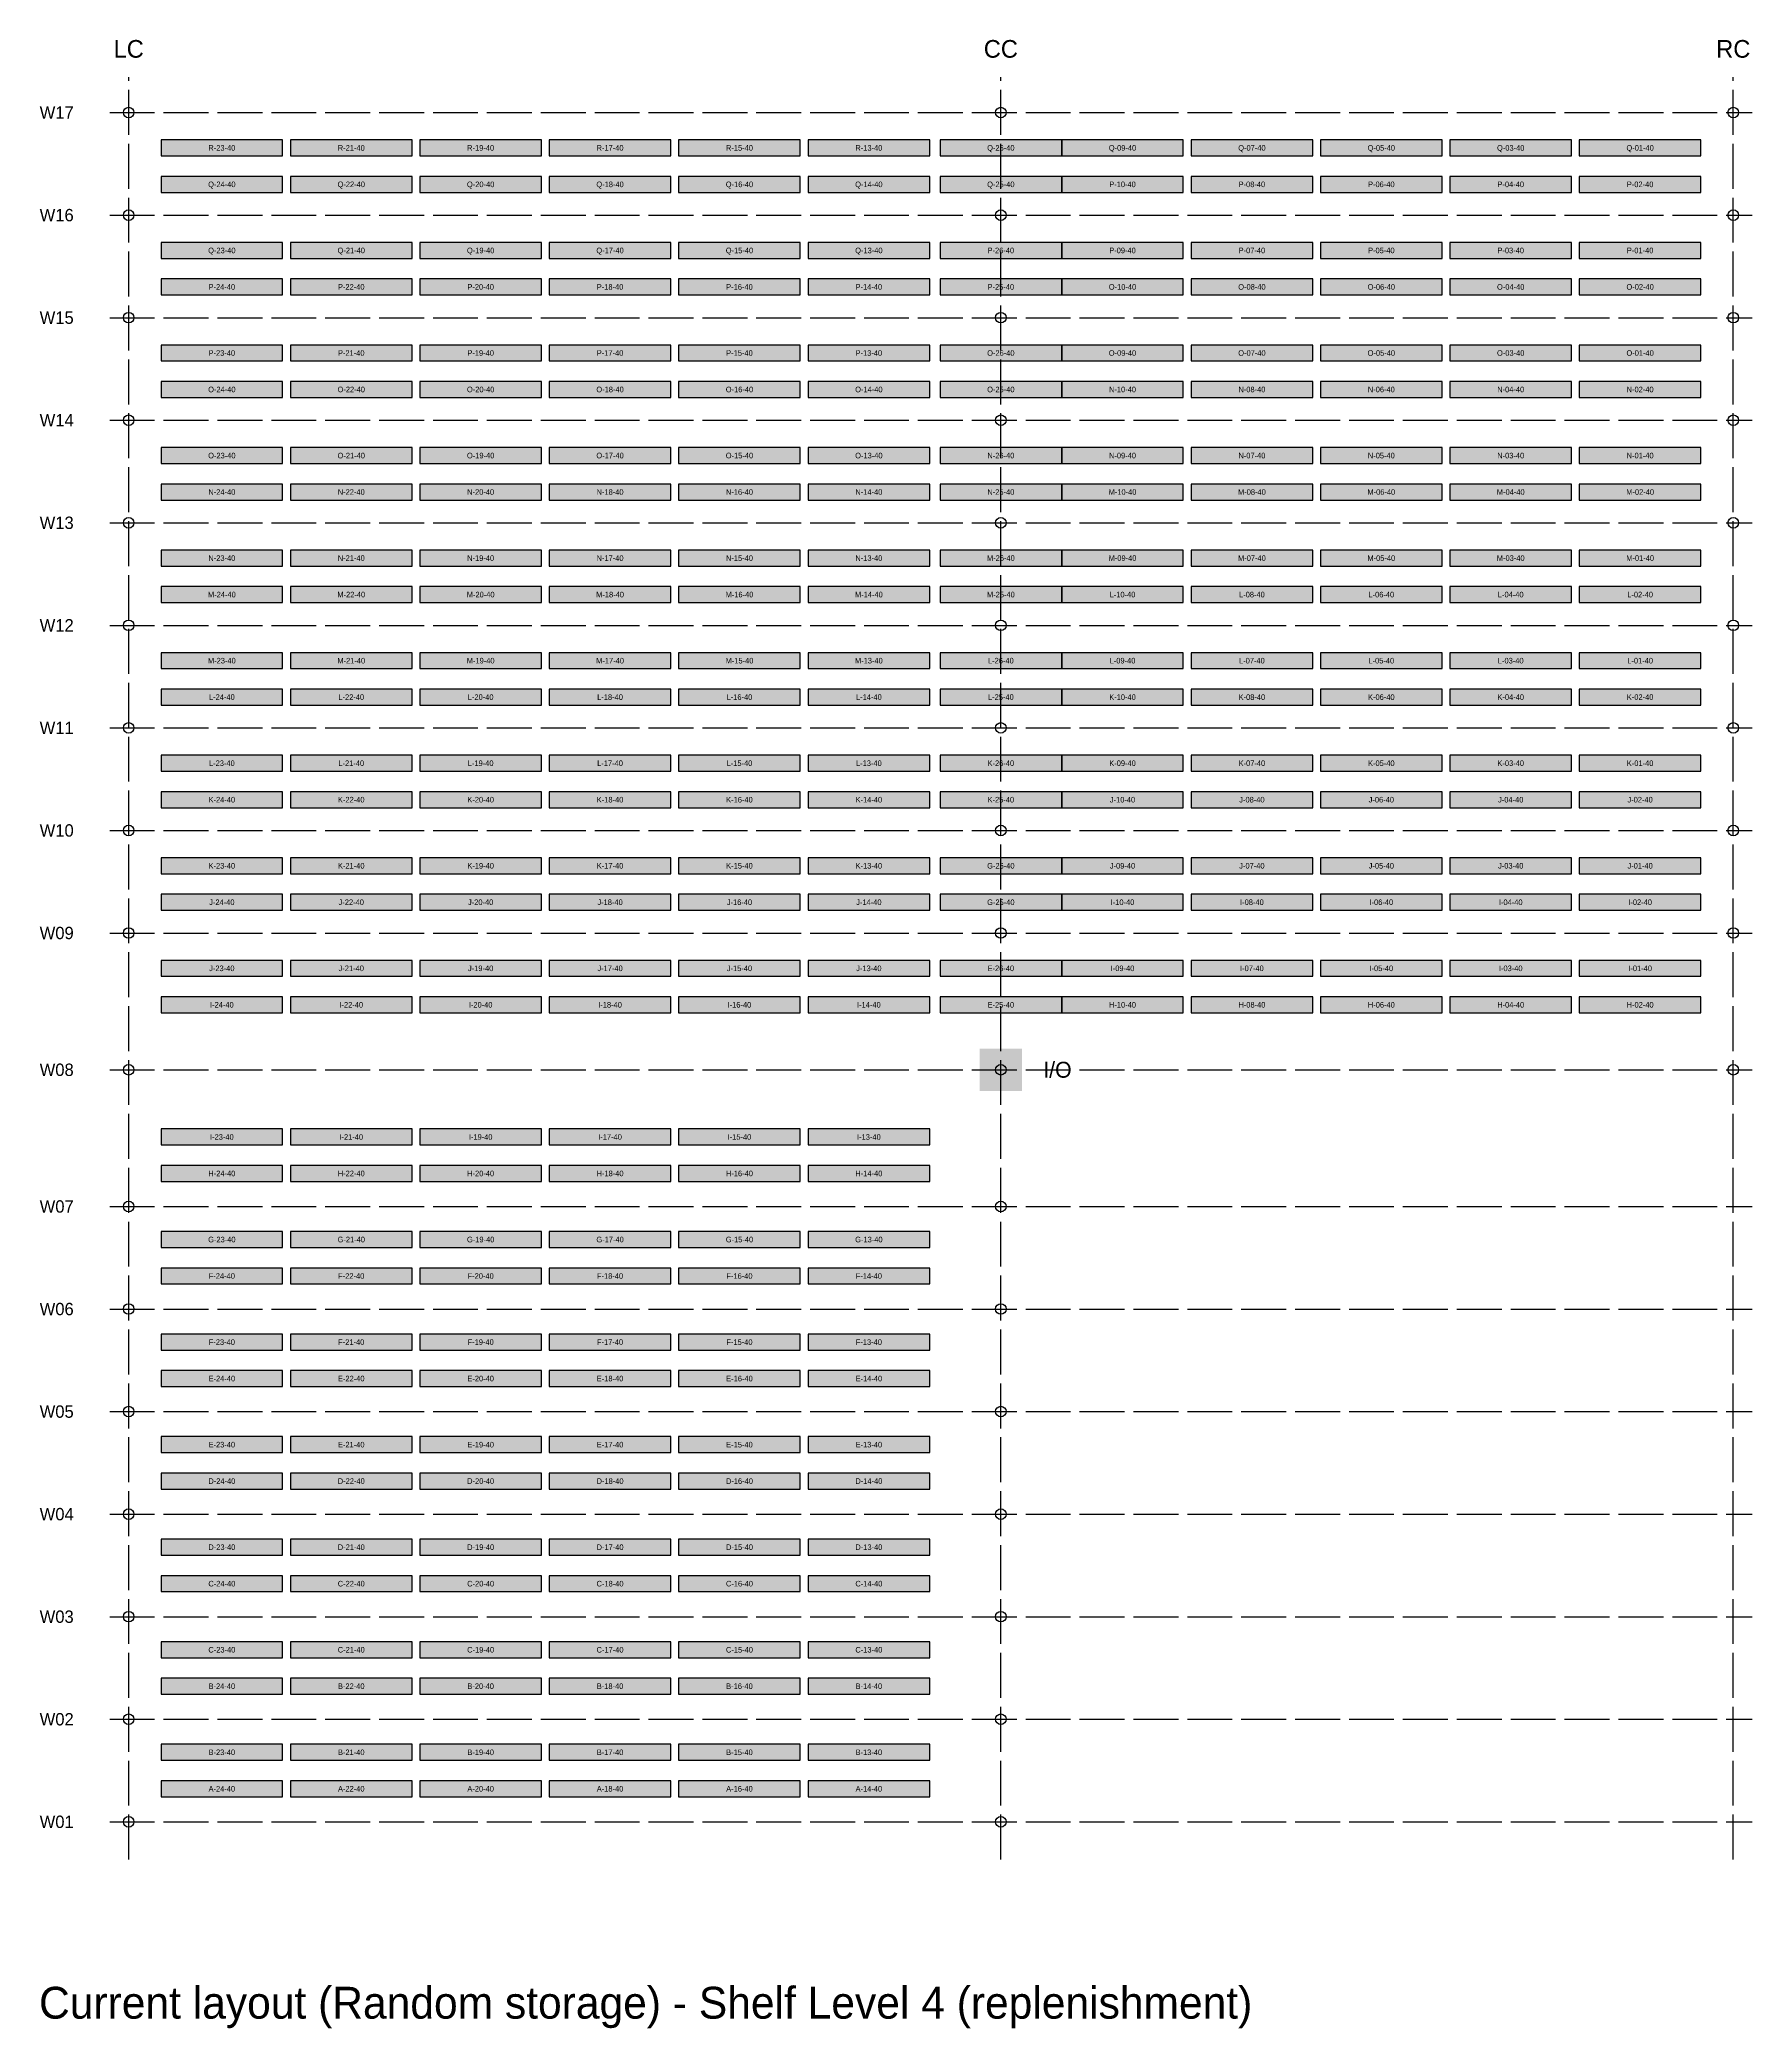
# Model space of a CAD drawing. Header units: metres. Extents: x 0 to 111, y -140 to 53.
# Drawn here: x 0 to 48.5, y -139.6 to -83.3 of the extents above; entities that cross this region are included whole.
import ezdxf
from ezdxf.enums import TextEntityAlignment as Align

# ---------------------------------------------------------------- set-up
doc = ezdxf.new("R2010")
doc.units = ezdxf.units.M
doc.linetypes.add('DASHED', pattern=[1.524, 1.27, -0.254])
for name, color, linetype in [('CROSS_AISLES', 4, 'Continuous'), ('IO_DEPOT', 3, 'Continuous'), ('LABELS', 7, 'Continuous'), ('RACK_L4', 7, 'Continuous'), ('STOCK_ONLY', 254, 'Continuous'), ('SUPPORT_POINTS', 8, 'Continuous'), ('TITLE', 7, 'Continuous'), ('WALKWAYS', 8, 'Continuous'), ('ZONE_A', 1, 'Continuous'), ('ZONE_B', 30, 'Continuous'), ('ZONE_C', 5, 'Continuous'), ('ZONE_N', 8, 'Continuous')]:
    doc.layers.add(name, color=color, linetype=linetype)

msp = doc.modelspace()

# ---------------------------------------------------------------- hatches: boundary and pattern name
at = {"layer": 'IO_DEPOT'}
msp.add_hatch(color=3, dxfattribs=at).paths.add_polyline_path([(26.604, -113.068), (27.804, -113.068), (27.804, -111.868), (26.604, -111.868)])
at = {"layer": 'STOCK_ONLY'}
for points in [[(3.451, -86.626), (6.891, -86.626), (6.891, -86.175), (3.451, -86.175)], [(7.111, -86.626), (10.551, -86.626), (10.551, -86.175), (7.111, -86.175)], [(10.771, -86.626), (14.211, -86.626), (14.211, -86.175), (10.771, -86.175)], [(14.431, -86.626), (17.871, -86.626), (17.871, -86.175), (14.431, -86.175)], [(18.091, -86.626), (21.531, -86.626), (21.531, -86.175), (18.091, -86.175)], [(21.751, -86.626), (25.191, -86.626), (25.191, -86.175), (21.751, -86.175)], [(25.484, -86.626), (28.925, -86.626), (28.925, -86.175), (25.484, -86.175)], [(28.925, -86.626), (32.365, -86.626), (32.365, -86.175), (28.925, -86.175)], [(32.585, -86.626), (36.025, -86.626), (36.025, -86.175), (32.585, -86.175)], [(36.245, -86.626), (39.685, -86.626), (39.685, -86.175), (36.245, -86.175)], [(39.905, -86.626), (43.345, -86.626), (43.345, -86.175), (39.905, -86.175)], [(43.565, -86.626), (47.005, -86.626), (47.005, -86.175), (43.565, -86.175)], [(3.451, -87.657), (6.891, -87.657), (6.891, -87.206), (3.451, -87.206)], [(7.111, -87.657), (10.551, -87.657), (10.551, -87.206), (7.111, -87.206)], [(10.771, -87.657), (14.211, -87.657), (14.211, -87.206), (10.771, -87.206)], [(14.431, -87.657), (17.871, -87.657), (17.871, -87.206), (14.431, -87.206)], [(18.091, -87.657), (21.531, -87.657), (21.531, -87.206), (18.091, -87.206)], [(21.751, -87.657), (25.191, -87.657), (25.191, -87.206), (21.751, -87.206)], [(25.484, -87.657), (28.925, -87.657), (28.925, -87.206), (25.484, -87.206)], [(28.925, -87.657), (32.365, -87.657), (32.365, -87.206), (28.925, -87.206)], [(32.585, -87.657), (36.025, -87.657), (36.025, -87.206), (32.585, -87.206)], [(36.245, -87.657), (39.685, -87.657), (39.685, -87.206), (36.245, -87.206)], [(39.905, -87.657), (43.345, -87.657), (43.345, -87.206), (39.905, -87.206)], [(43.565, -87.657), (47.005, -87.657), (47.005, -87.206), (43.565, -87.206)], [(3.451, -89.526), (6.891, -89.526), (6.891, -89.075), (3.451, -89.075)], [(7.111, -89.526), (10.551, -89.526), (10.551, -89.075), (7.111, -89.075)], [(10.771, -89.526), (14.211, -89.526), (14.211, -89.075), (10.771, -89.075)], [(14.431, -89.526), (17.871, -89.526), (17.871, -89.075), (14.431, -89.075)], [(18.091, -89.526), (21.531, -89.526), (21.531, -89.075), (18.091, -89.075)], [(21.751, -89.526), (25.191, -89.526), (25.191, -89.075), (21.751, -89.075)], [(25.484, -89.526), (28.925, -89.526), (28.925, -89.075), (25.484, -89.075)], [(28.925, -89.526), (32.365, -89.526), (32.365, -89.075), (28.925, -89.075)], [(32.585, -89.526), (36.025, -89.526), (36.025, -89.075), (32.585, -89.075)], [(36.245, -89.526), (39.685, -89.526), (39.685, -89.075), (36.245, -89.075)], [(39.905, -89.526), (43.345, -89.526), (43.345, -89.075), (39.905, -89.075)], [(43.565, -89.526), (47.005, -89.526), (47.005, -89.075), (43.565, -89.075)], [(3.451, -90.557), (6.891, -90.557), (6.891, -90.106), (3.451, -90.106)], [(7.111, -90.557), (10.551, -90.557), (10.551, -90.106), (7.111, -90.106)], [(10.771, -90.557), (14.211, -90.557), (14.211, -90.106), (10.771, -90.106)], [(14.431, -90.557), (17.871, -90.557), (17.871, -90.106), (14.431, -90.106)], [(18.091, -90.557), (21.531, -90.557), (21.531, -90.106), (18.091, -90.106)], [(21.751, -90.557), (25.191, -90.557), (25.191, -90.106), (21.751, -90.106)], [(32.585, -90.557), (36.025, -90.557), (36.025, -90.106), (32.585, -90.106)], [(36.245, -90.557), (39.685, -90.557), (39.685, -90.106), (36.245, -90.106)], [(39.905, -90.557), (43.345, -90.557), (43.345, -90.106), (39.905, -90.106)], [(43.565, -90.557), (47.005, -90.557), (47.005, -90.106), (43.565, -90.106)], [(3.451, -92.426), (6.891, -92.426), (6.891, -91.975), (3.451, -91.975)], [(7.111, -92.426), (10.551, -92.426), (10.551, -91.975), (7.111, -91.975)], [(10.771, -92.426), (14.211, -92.426), (14.211, -91.975), (10.771, -91.975)], [(14.431, -92.426), (17.871, -92.426), (17.871, -91.975), (14.431, -91.975)], [(18.091, -92.426), (21.531, -92.426), (21.531, -91.975), (18.091, -91.975)], [(21.751, -92.426), (25.191, -92.426), (25.191, -91.975), (21.751, -91.975)], [(28.925, -92.426), (32.365, -92.426), (32.365, -91.975), (28.925, -91.975)], [(32.585, -92.426), (36.025, -92.426), (36.025, -91.975), (32.585, -91.975)], [(36.245, -92.426), (39.685, -92.426), (39.685, -91.975), (36.245, -91.975)], [(39.905, -92.426), (43.345, -92.426), (43.345, -91.975), (39.905, -91.975)], [(43.565, -92.426), (47.005, -92.426), (47.005, -91.975), (43.565, -91.975)], [(3.451, -93.457), (6.891, -93.457), (6.891, -93.006), (3.451, -93.006)], [(7.111, -93.457), (10.551, -93.457), (10.551, -93.006), (7.111, -93.006)], [(10.771, -93.457), (14.211, -93.457), (14.211, -93.006), (10.771, -93.006)], [(14.431, -93.457), (17.871, -93.457), (17.871, -93.006), (14.431, -93.006)], [(18.091, -93.457), (21.531, -93.457), (21.531, -93.006), (18.091, -93.006)], [(21.751, -93.457), (25.191, -93.457), (25.191, -93.006), (21.751, -93.006)], [(25.484, -93.457), (28.925, -93.457), (28.925, -93.006), (25.484, -93.006)], [(28.925, -93.457), (32.365, -93.457), (32.365, -93.006), (28.925, -93.006)], [(32.585, -93.457), (36.025, -93.457), (36.025, -93.006), (32.585, -93.006)], [(36.245, -93.457), (39.685, -93.457), (39.685, -93.006), (36.245, -93.006)], [(39.905, -93.457), (43.345, -93.457), (43.345, -93.006), (39.905, -93.006)], [(43.565, -93.457), (47.005, -93.457), (47.005, -93.006), (43.565, -93.006)], [(3.451, -95.326), (6.891, -95.326), (6.891, -94.875), (3.451, -94.875)], [(7.111, -95.326), (10.551, -95.326), (10.551, -94.875), (7.111, -94.875)], [(10.771, -95.326), (14.211, -95.326), (14.211, -94.875), (10.771, -94.875)], [(14.431, -95.326), (17.871, -95.326), (17.871, -94.875), (14.431, -94.875)], [(18.091, -95.326), (21.531, -95.326), (21.531, -94.875), (18.091, -94.875)], [(21.751, -95.326), (25.191, -95.326), (25.191, -94.875), (21.751, -94.875)], [(25.484, -95.326), (28.925, -95.326), (28.925, -94.875), (25.484, -94.875)], [(28.925, -95.326), (32.365, -95.326), (32.365, -94.875), (28.925, -94.875)], [(32.585, -95.326), (36.025, -95.326), (36.025, -94.875), (32.585, -94.875)], [(36.245, -95.326), (39.685, -95.326), (39.685, -94.875), (36.245, -94.875)], [(39.905, -95.326), (43.345, -95.326), (43.345, -94.875), (39.905, -94.875)], [(43.565, -95.326), (47.005, -95.326), (47.005, -94.875), (43.565, -94.875)], [(3.451, -96.357), (6.891, -96.357), (6.891, -95.906), (3.451, -95.906)], [(7.111, -96.357), (10.551, -96.357), (10.551, -95.906), (7.111, -95.906)], [(10.771, -96.357), (14.211, -96.357), (14.211, -95.906), (10.771, -95.906)], [(14.431, -96.357), (17.871, -96.357), (17.871, -95.906), (14.431, -95.906)], [(18.091, -96.357), (21.531, -96.357), (21.531, -95.906), (18.091, -95.906)], [(21.751, -96.357), (25.191, -96.357), (25.191, -95.906), (21.751, -95.906)], [(25.484, -96.357), (28.925, -96.357), (28.925, -95.906), (25.484, -95.906)], [(28.925, -96.357), (32.365, -96.357), (32.365, -95.906), (28.925, -95.906)], [(32.585, -96.357), (36.025, -96.357), (36.025, -95.906), (32.585, -95.906)], [(36.245, -96.357), (39.685, -96.357), (39.685, -95.906), (36.245, -95.906)], [(39.905, -96.357), (43.345, -96.357), (43.345, -95.906), (39.905, -95.906)], [(43.565, -96.357), (47.005, -96.357), (47.005, -95.906), (43.565, -95.906)], [(3.451, -98.226), (6.891, -98.226), (6.891, -97.775), (3.451, -97.775)], [(7.111, -98.226), (10.551, -98.226), (10.551, -97.775), (7.111, -97.775)], [(10.771, -98.226), (14.211, -98.226), (14.211, -97.775), (10.771, -97.775)], [(14.431, -98.226), (17.871, -98.226), (17.871, -97.775), (14.431, -97.775)], [(18.091, -98.226), (21.531, -98.226), (21.531, -97.775), (18.091, -97.775)], [(21.751, -98.226), (25.191, -98.226), (25.191, -97.775), (21.751, -97.775)], [(25.484, -98.226), (28.925, -98.226), (28.925, -97.775), (25.484, -97.775)], [(32.585, -98.226), (36.025, -98.226), (36.025, -97.775), (32.585, -97.775)], [(36.245, -98.226), (39.685, -98.226), (39.685, -97.775), (36.245, -97.775)], [(39.905, -98.226), (43.345, -98.226), (43.345, -97.775), (39.905, -97.775)], [(43.565, -98.226), (47.005, -98.226), (47.005, -97.775), (43.565, -97.775)], [(3.451, -99.257), (6.891, -99.257), (6.891, -98.806), (3.451, -98.806)], [(7.111, -99.257), (10.551, -99.257), (10.551, -98.806), (7.111, -98.806)], [(10.771, -99.257), (14.211, -99.257), (14.211, -98.806), (10.771, -98.806)], [(14.431, -99.257), (17.871, -99.257), (17.871, -98.806), (14.431, -98.806)], [(18.091, -99.257), (21.531, -99.257), (21.531, -98.806), (18.091, -98.806)], [(21.751, -99.257), (25.191, -99.257), (25.191, -98.806), (21.751, -98.806)], [(25.484, -99.257), (28.925, -99.257), (28.925, -98.806), (25.484, -98.806)], [(28.925, -99.257), (32.365, -99.257), (32.365, -98.806), (28.925, -98.806)], [(32.585, -99.257), (36.025, -99.257), (36.025, -98.806), (32.585, -98.806)], [(36.245, -99.257), (39.685, -99.257), (39.685, -98.806), (36.245, -98.806)], [(39.905, -99.257), (43.345, -99.257), (43.345, -98.806), (39.905, -98.806)], [(43.565, -99.257), (47.005, -99.257), (47.005, -98.806), (43.565, -98.806)], [(3.451, -101.126), (6.891, -101.126), (6.891, -100.675), (3.451, -100.675)], [(7.111, -101.126), (10.551, -101.126), (10.551, -100.675), (7.111, -100.675)], [(10.771, -101.126), (14.211, -101.126), (14.211, -100.675), (10.771, -100.675)], [(14.431, -101.126), (17.871, -101.126), (17.871, -100.675), (14.431, -100.675)], [(18.091, -101.126), (21.531, -101.126), (21.531, -100.675), (18.091, -100.675)], [(21.751, -101.126), (25.191, -101.126), (25.191, -100.675), (21.751, -100.675)], [(28.925, -101.126), (32.365, -101.126), (32.365, -100.675), (28.925, -100.675)], [(32.585, -101.126), (36.025, -101.126), (36.025, -100.675), (32.585, -100.675)], [(36.245, -101.126), (39.685, -101.126), (39.685, -100.675), (36.245, -100.675)], [(39.905, -101.126), (43.345, -101.126), (43.345, -100.675), (39.905, -100.675)], [(43.565, -101.126), (47.005, -101.126), (47.005, -100.675), (43.565, -100.675)], [(3.451, -102.157), (6.891, -102.157), (6.891, -101.706), (3.451, -101.706)], [(7.111, -102.157), (10.551, -102.157), (10.551, -101.706), (7.111, -101.706)], [(10.771, -102.157), (14.211, -102.157), (14.211, -101.706), (10.771, -101.706)], [(14.431, -102.157), (17.871, -102.157), (17.871, -101.706), (14.431, -101.706)], [(18.091, -102.157), (21.531, -102.157), (21.531, -101.706), (18.091, -101.706)], [(21.751, -102.157), (25.191, -102.157), (25.191, -101.706), (21.751, -101.706)], [(25.484, -102.157), (28.925, -102.157), (28.925, -101.706), (25.484, -101.706)], [(28.925, -102.157), (32.365, -102.157), (32.365, -101.706), (28.925, -101.706)], [(32.585, -102.157), (36.025, -102.157), (36.025, -101.706), (32.585, -101.706)], [(36.245, -102.157), (39.685, -102.157), (39.685, -101.706), (36.245, -101.706)], [(39.905, -102.157), (43.345, -102.157), (43.345, -101.706), (39.905, -101.706)], [(43.565, -102.157), (47.005, -102.157), (47.005, -101.706), (43.565, -101.706)], [(3.451, -104.026), (6.891, -104.026), (6.891, -103.575), (3.451, -103.575)], [(7.111, -104.026), (10.551, -104.026), (10.551, -103.575), (7.111, -103.575)], [(10.771, -104.026), (14.211, -104.026), (14.211, -103.575), (10.771, -103.575)], [(14.431, -104.026), (17.871, -104.026), (17.871, -103.575), (14.431, -103.575)], [(18.091, -104.026), (21.531, -104.026), (21.531, -103.575), (18.091, -103.575)], [(21.751, -104.026), (25.191, -104.026), (25.191, -103.575), (21.751, -103.575)], [(25.484, -104.026), (28.925, -104.026), (28.925, -103.575), (25.484, -103.575)], [(28.925, -104.026), (32.365, -104.026), (32.365, -103.575), (28.925, -103.575)], [(32.585, -104.026), (36.025, -104.026), (36.025, -103.575), (32.585, -103.575)], [(36.245, -104.026), (39.685, -104.026), (39.685, -103.575), (36.245, -103.575)], [(39.905, -104.026), (43.345, -104.026), (43.345, -103.575), (39.905, -103.575)], [(3.451, -105.057), (6.891, -105.057), (6.891, -104.606), (3.451, -104.606)], [(7.111, -105.057), (10.551, -105.057), (10.551, -104.606), (7.111, -104.606)], [(10.771, -105.057), (14.211, -105.057), (14.211, -104.606), (10.771, -104.606)], [(14.431, -105.057), (17.871, -105.057), (17.871, -104.606), (14.431, -104.606)], [(21.751, -105.057), (25.191, -105.057), (25.191, -104.606), (21.751, -104.606)], [(28.925, -105.057), (32.365, -105.057), (32.365, -104.606), (28.925, -104.606)], [(32.585, -105.057), (36.025, -105.057), (36.025, -104.606), (32.585, -104.606)], [(36.245, -105.057), (39.685, -105.057), (39.685, -104.606), (36.245, -104.606)], [(39.905, -105.057), (43.345, -105.057), (43.345, -104.606), (39.905, -104.606)], [(43.565, -105.057), (47.005, -105.057), (47.005, -104.606), (43.565, -104.606)], [(3.451, -106.926), (6.891, -106.926), (6.891, -106.475), (3.451, -106.475)], [(7.111, -106.926), (10.551, -106.926), (10.551, -106.475), (7.111, -106.475)], [(10.771, -106.926), (14.211, -106.926), (14.211, -106.475), (10.771, -106.475)], [(18.091, -106.926), (21.531, -106.926), (21.531, -106.475), (18.091, -106.475)], [(21.751, -106.926), (25.191, -106.926), (25.191, -106.475), (21.751, -106.475)], [(25.484, -106.926), (28.925, -106.926), (28.925, -106.475), (25.484, -106.475)], [(28.925, -106.926), (32.365, -106.926), (32.365, -106.475), (28.925, -106.475)], [(32.585, -106.926), (36.025, -106.926), (36.025, -106.475), (32.585, -106.475)], [(36.245, -106.926), (39.685, -106.926), (39.685, -106.475), (36.245, -106.475)], [(39.905, -106.926), (43.345, -106.926), (43.345, -106.475), (39.905, -106.475)], [(43.565, -106.926), (47.005, -106.926), (47.005, -106.475), (43.565, -106.475)], [(3.451, -107.957), (6.891, -107.957), (6.891, -107.506), (3.451, -107.506)], [(7.111, -107.957), (10.551, -107.957), (10.551, -107.506), (7.111, -107.506)], [(10.771, -107.957), (14.211, -107.957), (14.211, -107.506), (10.771, -107.506)], [(14.431, -107.957), (17.871, -107.957), (17.871, -107.506), (14.431, -107.506)], [(18.091, -107.957), (21.531, -107.957), (21.531, -107.506), (18.091, -107.506)], [(21.751, -107.957), (25.191, -107.957), (25.191, -107.506), (21.751, -107.506)], [(25.484, -107.957), (28.925, -107.957), (28.925, -107.506), (25.484, -107.506)], [(28.925, -107.957), (32.365, -107.957), (32.365, -107.506), (28.925, -107.506)], [(32.585, -107.957), (36.025, -107.957), (36.025, -107.506), (32.585, -107.506)], [(36.245, -107.957), (39.685, -107.957), (39.685, -107.506), (36.245, -107.506)], [(39.905, -107.957), (43.345, -107.957), (43.345, -107.506), (39.905, -107.506)], [(43.565, -107.957), (47.005, -107.957), (47.005, -107.506), (43.565, -107.506)], [(3.451, -109.826), (6.891, -109.826), (6.891, -109.374), (3.451, -109.374)], [(7.111, -109.826), (10.551, -109.826), (10.551, -109.374), (7.111, -109.374)], [(10.771, -109.826), (14.211, -109.826), (14.211, -109.374), (10.771, -109.374)], [(14.431, -109.826), (17.871, -109.826), (17.871, -109.374), (14.431, -109.374)], [(18.091, -109.826), (21.531, -109.826), (21.531, -109.374), (18.091, -109.374)], [(25.484, -109.826), (28.925, -109.826), (28.925, -109.374), (25.484, -109.374)], [(28.925, -109.826), (32.365, -109.826), (32.365, -109.374), (28.925, -109.374)], [(39.905, -109.826), (43.345, -109.826), (43.345, -109.374), (39.905, -109.374)], [(43.565, -109.826), (47.005, -109.826), (47.005, -109.374), (43.565, -109.374)], [(3.451, -110.857), (6.891, -110.857), (6.891, -110.406), (3.451, -110.406)], [(7.111, -110.857), (10.551, -110.857), (10.551, -110.406), (7.111, -110.406)], [(10.771, -110.857), (14.211, -110.857), (14.211, -110.406), (10.771, -110.406)], [(14.431, -110.857), (17.871, -110.857), (17.871, -110.406), (14.431, -110.406)], [(18.091, -110.857), (21.531, -110.857), (21.531, -110.406), (18.091, -110.406)], [(21.751, -110.857), (25.191, -110.857), (25.191, -110.406), (21.751, -110.406)], [(25.484, -110.857), (28.925, -110.857), (28.925, -110.406), (25.484, -110.406)], [(28.925, -110.857), (32.365, -110.857), (32.365, -110.406), (28.925, -110.406)], [(32.585, -110.857), (36.025, -110.857), (36.025, -110.406), (32.585, -110.406)], [(36.245, -110.857), (39.685, -110.857), (39.685, -110.406), (36.245, -110.406)], [(39.905, -110.857), (43.345, -110.857), (43.345, -110.406), (39.905, -110.406)], [(43.565, -110.857), (47.005, -110.857), (47.005, -110.406), (43.565, -110.406)], [(3.451, -114.594), (6.891, -114.594), (6.891, -114.143), (3.451, -114.143)], [(7.111, -114.594), (10.551, -114.594), (10.551, -114.143), (7.111, -114.143)], [(10.771, -114.594), (14.211, -114.594), (14.211, -114.143), (10.771, -114.143)], [(14.431, -114.594), (17.871, -114.594), (17.871, -114.143), (14.431, -114.143)], [(18.091, -114.594), (21.531, -114.594), (21.531, -114.143), (18.091, -114.143)], [(21.751, -114.594), (25.191, -114.594), (25.191, -114.143), (21.751, -114.143)], [(3.451, -115.626), (6.891, -115.626), (6.891, -115.175), (3.451, -115.175)], [(7.111, -115.626), (10.551, -115.626), (10.551, -115.175), (7.111, -115.175)], [(10.771, -115.626), (14.211, -115.626), (14.211, -115.175), (10.771, -115.175)], [(14.431, -115.626), (17.871, -115.626), (17.871, -115.175), (14.431, -115.175)], [(18.091, -115.626), (21.531, -115.626), (21.531, -115.175), (18.091, -115.175)], [(21.751, -115.626), (25.191, -115.626), (25.191, -115.175), (21.751, -115.175)], [(3.451, -117.494), (6.891, -117.494), (6.891, -117.043), (3.451, -117.043)], [(7.111, -117.494), (10.551, -117.494), (10.551, -117.043), (7.111, -117.043)], [(10.771, -117.494), (14.211, -117.494), (14.211, -117.043), (10.771, -117.043)], [(14.431, -117.494), (17.871, -117.494), (17.871, -117.043), (14.431, -117.043)], [(18.091, -117.494), (21.531, -117.494), (21.531, -117.043), (18.091, -117.043)], [(3.451, -118.526), (6.891, -118.526), (6.891, -118.075), (3.451, -118.075)], [(7.111, -118.526), (10.551, -118.526), (10.551, -118.075), (7.111, -118.075)], [(10.771, -118.526), (14.211, -118.526), (14.211, -118.075), (10.771, -118.075)], [(14.431, -118.526), (17.871, -118.526), (17.871, -118.075), (14.431, -118.075)], [(21.751, -118.526), (25.191, -118.526), (25.191, -118.075), (21.751, -118.075)], [(3.451, -120.394), (6.891, -120.394), (6.891, -119.943), (3.451, -119.943)], [(7.111, -120.394), (10.551, -120.394), (10.551, -119.943), (7.111, -119.943)], [(10.771, -120.394), (14.211, -120.394), (14.211, -119.943), (10.771, -119.943)], [(14.431, -120.394), (17.871, -120.394), (17.871, -119.943), (14.431, -119.943)], [(18.091, -120.394), (21.531, -120.394), (21.531, -119.943), (18.091, -119.943)], [(21.751, -120.394), (25.191, -120.394), (25.191, -119.943), (21.751, -119.943)], [(3.451, -121.426), (6.891, -121.426), (6.891, -120.975), (3.451, -120.975)], [(7.111, -121.426), (10.551, -121.426), (10.551, -120.975), (7.111, -120.975)], [(10.771, -121.426), (14.211, -121.426), (14.211, -120.975), (10.771, -120.975)], [(18.091, -121.426), (21.531, -121.426), (21.531, -120.975), (18.091, -120.975)], [(21.751, -121.426), (25.191, -121.426), (25.191, -120.975), (21.751, -120.975)], [(3.451, -123.294), (6.891, -123.294), (6.891, -122.843), (3.451, -122.843)], [(7.111, -123.294), (10.551, -123.294), (10.551, -122.843), (7.111, -122.843)], [(10.771, -123.294), (14.211, -123.294), (14.211, -122.843), (10.771, -122.843)], [(14.431, -123.294), (17.871, -123.294), (17.871, -122.843), (14.431, -122.843)], [(18.091, -123.294), (21.531, -123.294), (21.531, -122.843), (18.091, -122.843)], [(21.751, -123.294), (25.191, -123.294), (25.191, -122.843), (21.751, -122.843)], [(3.451, -124.326), (6.891, -124.326), (6.891, -123.874), (3.451, -123.874)], [(7.111, -124.326), (10.551, -124.326), (10.551, -123.874), (7.111, -123.874)], [(10.771, -124.326), (14.211, -124.326), (14.211, -123.874), (10.771, -123.874)], [(14.431, -124.326), (17.871, -124.326), (17.871, -123.874), (14.431, -123.874)], [(3.451, -126.194), (6.891, -126.194), (6.891, -125.743), (3.451, -125.743)], [(7.111, -126.194), (10.551, -126.194), (10.551, -125.743), (7.111, -125.743)], [(10.771, -126.194), (14.211, -126.194), (14.211, -125.743), (10.771, -125.743)], [(14.431, -126.194), (17.871, -126.194), (17.871, -125.743), (14.431, -125.743)], [(18.091, -126.194), (21.531, -126.194), (21.531, -125.743), (18.091, -125.743)], [(21.751, -126.194), (25.191, -126.194), (25.191, -125.743), (21.751, -125.743)], [(3.451, -127.226), (6.891, -127.226), (6.891, -126.775), (3.451, -126.775)], [(7.111, -127.226), (10.551, -127.226), (10.551, -126.775), (7.111, -126.775)], [(10.771, -127.226), (14.211, -127.226), (14.211, -126.775), (10.771, -126.775)], [(14.431, -127.226), (17.871, -127.226), (17.871, -126.775), (14.431, -126.775)], [(21.751, -127.226), (25.191, -127.226), (25.191, -126.775), (21.751, -126.775)], [(3.451, -129.094), (6.891, -129.094), (6.891, -128.643), (3.451, -128.643)], [(7.111, -129.094), (10.551, -129.094), (10.551, -128.643), (7.111, -128.643)], [(10.771, -129.094), (14.211, -129.094), (14.211, -128.643), (10.771, -128.643)], [(14.431, -129.094), (17.871, -129.094), (17.871, -128.643), (14.431, -128.643)], [(18.091, -129.094), (21.531, -129.094), (21.531, -128.643), (18.091, -128.643)], [(21.751, -129.094), (25.191, -129.094), (25.191, -128.643), (21.751, -128.643)], [(3.451, -130.126), (6.891, -130.126), (6.891, -129.675), (3.451, -129.675)], [(7.111, -130.126), (10.551, -130.126), (10.551, -129.675), (7.111, -129.675)], [(10.771, -130.126), (14.211, -130.126), (14.211, -129.675), (10.771, -129.675)], [(14.431, -130.126), (17.871, -130.126), (17.871, -129.675), (14.431, -129.675)], [(18.091, -130.126), (21.531, -130.126), (21.531, -129.675), (18.091, -129.675)], [(21.751, -130.126), (25.191, -130.126), (25.191, -129.675), (21.751, -129.675)], [(3.451, -131.994), (6.891, -131.994), (6.891, -131.543), (3.451, -131.543)], [(7.111, -131.994), (10.551, -131.994), (10.551, -131.543), (7.111, -131.543)], [(10.771, -131.994), (14.211, -131.994), (14.211, -131.543), (10.771, -131.543)], [(14.431, -131.994), (17.871, -131.994), (17.871, -131.543), (14.431, -131.543)], [(18.091, -131.994), (21.531, -131.994), (21.531, -131.543), (18.091, -131.543)], [(21.751, -131.994), (25.191, -131.994), (25.191, -131.543), (21.751, -131.543)], [(3.451, -133.026), (6.891, -133.026), (6.891, -132.575), (3.451, -132.575)], [(7.111, -133.026), (10.551, -133.026), (10.551, -132.575), (7.111, -132.575)], [(10.771, -133.026), (14.211, -133.026), (14.211, -132.575), (10.771, -132.575)], [(14.431, -133.026), (17.871, -133.026), (17.871, -132.575), (14.431, -132.575)], [(18.091, -133.026), (21.531, -133.026), (21.531, -132.575), (18.091, -132.575)], [(21.751, -133.026), (25.191, -133.026), (25.191, -132.575), (21.751, -132.575)]]:
    msp.add_hatch(color=254, dxfattribs=at).paths.add_polyline_path(points)
at = {"layer": 'ZONE_A'}
msp.add_hatch(color=1, dxfattribs=at).paths.add_polyline_path([(18.091, -124.326), (21.531, -124.326), (21.531, -123.874), (18.091, -123.874)])
at = {"layer": 'ZONE_B'}
for points in [[(28.925, -90.557), (32.365, -90.557), (32.365, -90.106), (28.925, -90.106)], [(25.484, -101.126), (28.925, -101.126), (28.925, -100.675), (25.484, -100.675)], [(25.484, -105.057), (28.925, -105.057), (28.925, -104.606), (25.484, -104.606)], [(36.245, -109.826), (39.685, -109.826), (39.685, -109.374), (36.245, -109.374)], [(18.091, -127.226), (21.531, -127.226), (21.531, -126.775), (18.091, -126.775)]]:
    msp.add_hatch(color=30, dxfattribs=at).paths.add_polyline_path(points)
at = {"layer": 'ZONE_C'}
for points in [[(25.484, -90.557), (28.925, -90.557), (28.925, -90.106), (25.484, -90.106)], [(25.484, -92.426), (28.925, -92.426), (28.925, -91.975), (25.484, -91.975)], [(28.925, -98.226), (32.365, -98.226), (32.365, -97.775), (28.925, -97.775)], [(18.091, -105.057), (21.531, -105.057), (21.531, -104.606), (18.091, -104.606)], [(14.431, -106.926), (17.871, -106.926), (17.871, -106.475), (14.431, -106.475)], [(32.585, -109.826), (36.025, -109.826), (36.025, -109.374), (32.585, -109.374)], [(21.751, -117.494), (25.191, -117.494), (25.191, -117.043), (21.751, -117.043)], [(18.091, -118.526), (21.531, -118.526), (21.531, -118.075), (18.091, -118.075)], [(14.431, -121.426), (17.871, -121.426), (17.871, -120.975), (14.431, -120.975)], [(21.751, -124.326), (25.191, -124.326), (25.191, -123.874), (21.751, -123.874)]]:
    msp.add_hatch(color=5, dxfattribs=at).paths.add_polyline_path(points)
at = {"layer": 'ZONE_N'}
for points in [[(43.565, -104.026), (47.005, -104.026), (47.005, -103.575), (43.565, -103.575)], [(21.751, -109.826), (25.191, -109.826), (25.191, -109.374), (21.751, -109.374)]]:
    msp.add_hatch(color=8, dxfattribs=at).paths.add_polyline_path(points)

# ---------------------------------------------------------------- linework, layer by layer
at = {"layer": 'CROSS_AISLES', "linetype": 'DASHED'}
for p, q in [((2.536, -134.8), (2.536, -84.4)), ((27.204, -134.8), (27.204, -84.4)), ((47.92, -134.8), (47.92, -84.4))]:
    msp.add_line(p, q, dxfattribs=at)
at = {"layer": 'RACK_L4'}
for points in [[(3.451, -86.626), (6.891, -86.626), (6.891, -86.175), (3.451, -86.175)], [(7.111, -86.626), (10.551, -86.626), (10.551, -86.175), (7.111, -86.175)], [(10.771, -86.626), (14.211, -86.626), (14.211, -86.175), (10.771, -86.175)], [(14.431, -86.626), (17.871, -86.626), (17.871, -86.175), (14.431, -86.175)], [(18.091, -86.626), (21.531, -86.626), (21.531, -86.175), (18.091, -86.175)], [(21.751, -86.626), (25.191, -86.626), (25.191, -86.175), (21.751, -86.175)], [(25.484, -86.626), (28.925, -86.626), (28.925, -86.175), (25.484, -86.175)], [(28.925, -86.626), (32.365, -86.626), (32.365, -86.175), (28.925, -86.175)], [(32.585, -86.626), (36.025, -86.626), (36.025, -86.175), (32.585, -86.175)], [(36.245, -86.626), (39.685, -86.626), (39.685, -86.175), (36.245, -86.175)], [(39.905, -86.626), (43.345, -86.626), (43.345, -86.175), (39.905, -86.175)], [(43.565, -86.626), (47.005, -86.626), (47.005, -86.175), (43.565, -86.175)], [(3.451, -87.657), (6.891, -87.657), (6.891, -87.206), (3.451, -87.206)], [(7.111, -87.657), (10.551, -87.657), (10.551, -87.206), (7.111, -87.206)], [(10.771, -87.657), (14.211, -87.657), (14.211, -87.206), (10.771, -87.206)], [(14.431, -87.657), (17.871, -87.657), (17.871, -87.206), (14.431, -87.206)], [(18.091, -87.657), (21.531, -87.657), (21.531, -87.206), (18.091, -87.206)], [(21.751, -87.657), (25.191, -87.657), (25.191, -87.206), (21.751, -87.206)], [(25.484, -87.657), (28.925, -87.657), (28.925, -87.206), (25.484, -87.206)], [(28.925, -87.657), (32.365, -87.657), (32.365, -87.206), (28.925, -87.206)], [(32.585, -87.657), (36.025, -87.657), (36.025, -87.206), (32.585, -87.206)], [(36.245, -87.657), (39.685, -87.657), (39.685, -87.206), (36.245, -87.206)], [(39.905, -87.657), (43.345, -87.657), (43.345, -87.206), (39.905, -87.206)], [(43.565, -87.657), (47.005, -87.657), (47.005, -87.206), (43.565, -87.206)], [(3.451, -89.526), (6.891, -89.526), (6.891, -89.075), (3.451, -89.075)], [(7.111, -89.526), (10.551, -89.526), (10.551, -89.075), (7.111, -89.075)], [(10.771, -89.526), (14.211, -89.526), (14.211, -89.075), (10.771, -89.075)], [(14.431, -89.526), (17.871, -89.526), (17.871, -89.075), (14.431, -89.075)], [(18.091, -89.526), (21.531, -89.526), (21.531, -89.075), (18.091, -89.075)], [(21.751, -89.526), (25.191, -89.526), (25.191, -89.075), (21.751, -89.075)], [(25.484, -89.526), (28.925, -89.526), (28.925, -89.075), (25.484, -89.075)], [(28.925, -89.526), (32.365, -89.526), (32.365, -89.075), (28.925, -89.075)], [(32.585, -89.526), (36.025, -89.526), (36.025, -89.075), (32.585, -89.075)], [(36.245, -89.526), (39.685, -89.526), (39.685, -89.075), (36.245, -89.075)], [(39.905, -89.526), (43.345, -89.526), (43.345, -89.075), (39.905, -89.075)], [(43.565, -89.526), (47.005, -89.526), (47.005, -89.075), (43.565, -89.075)], [(3.451, -90.557), (6.891, -90.557), (6.891, -90.106), (3.451, -90.106)], [(7.111, -90.557), (10.551, -90.557), (10.551, -90.106), (7.111, -90.106)], [(10.771, -90.557), (14.211, -90.557), (14.211, -90.106), (10.771, -90.106)], [(14.431, -90.557), (17.871, -90.557), (17.871, -90.106), (14.431, -90.106)], [(18.091, -90.557), (21.531, -90.557), (21.531, -90.106), (18.091, -90.106)], [(21.751, -90.557), (25.191, -90.557), (25.191, -90.106), (21.751, -90.106)], [(25.484, -90.557), (28.925, -90.557), (28.925, -90.106), (25.484, -90.106)], [(28.925, -90.557), (32.365, -90.557), (32.365, -90.106), (28.925, -90.106)], [(32.585, -90.557), (36.025, -90.557), (36.025, -90.106), (32.585, -90.106)], [(36.245, -90.557), (39.685, -90.557), (39.685, -90.106), (36.245, -90.106)], [(39.905, -90.557), (43.345, -90.557), (43.345, -90.106), (39.905, -90.106)], [(43.565, -90.557), (47.005, -90.557), (47.005, -90.106), (43.565, -90.106)], [(3.451, -92.426), (6.891, -92.426), (6.891, -91.975), (3.451, -91.975)], [(7.111, -92.426), (10.551, -92.426), (10.551, -91.975), (7.111, -91.975)], [(10.771, -92.426), (14.211, -92.426), (14.211, -91.975), (10.771, -91.975)], [(14.431, -92.426), (17.871, -92.426), (17.871, -91.975), (14.431, -91.975)], [(18.091, -92.426), (21.531, -92.426), (21.531, -91.975), (18.091, -91.975)], [(21.751, -92.426), (25.191, -92.426), (25.191, -91.975), (21.751, -91.975)], [(25.484, -92.426), (28.925, -92.426), (28.925, -91.975), (25.484, -91.975)], [(28.925, -92.426), (32.365, -92.426), (32.365, -91.975), (28.925, -91.975)], [(32.585, -92.426), (36.025, -92.426), (36.025, -91.975), (32.585, -91.975)], [(36.245, -92.426), (39.685, -92.426), (39.685, -91.975), (36.245, -91.975)], [(39.905, -92.426), (43.345, -92.426), (43.345, -91.975), (39.905, -91.975)], [(43.565, -92.426), (47.005, -92.426), (47.005, -91.975), (43.565, -91.975)], [(3.451, -93.457), (6.891, -93.457), (6.891, -93.006), (3.451, -93.006)], [(7.111, -93.457), (10.551, -93.457), (10.551, -93.006), (7.111, -93.006)], [(10.771, -93.457), (14.211, -93.457), (14.211, -93.006), (10.771, -93.006)], [(14.431, -93.457), (17.871, -93.457), (17.871, -93.006), (14.431, -93.006)], [(18.091, -93.457), (21.531, -93.457), (21.531, -93.006), (18.091, -93.006)], [(21.751, -93.457), (25.191, -93.457), (25.191, -93.006), (21.751, -93.006)], [(25.484, -93.457), (28.925, -93.457), (28.925, -93.006), (25.484, -93.006)], [(28.925, -93.457), (32.365, -93.457), (32.365, -93.006), (28.925, -93.006)], [(32.585, -93.457), (36.025, -93.457), (36.025, -93.006), (32.585, -93.006)], [(36.245, -93.457), (39.685, -93.457), (39.685, -93.006), (36.245, -93.006)], [(39.905, -93.457), (43.345, -93.457), (43.345, -93.006), (39.905, -93.006)], [(43.565, -93.457), (47.005, -93.457), (47.005, -93.006), (43.565, -93.006)], [(3.451, -95.326), (6.891, -95.326), (6.891, -94.875), (3.451, -94.875)], [(7.111, -95.326), (10.551, -95.326), (10.551, -94.875), (7.111, -94.875)], [(10.771, -95.326), (14.211, -95.326), (14.211, -94.875), (10.771, -94.875)], [(14.431, -95.326), (17.871, -95.326), (17.871, -94.875), (14.431, -94.875)], [(18.091, -95.326), (21.531, -95.326), (21.531, -94.875), (18.091, -94.875)], [(21.751, -95.326), (25.191, -95.326), (25.191, -94.875), (21.751, -94.875)], [(25.484, -95.326), (28.925, -95.326), (28.925, -94.875), (25.484, -94.875)], [(28.925, -95.326), (32.365, -95.326), (32.365, -94.875), (28.925, -94.875)], [(32.585, -95.326), (36.025, -95.326), (36.025, -94.875), (32.585, -94.875)], [(36.245, -95.326), (39.685, -95.326), (39.685, -94.875), (36.245, -94.875)], [(39.905, -95.326), (43.345, -95.326), (43.345, -94.875), (39.905, -94.875)], [(43.565, -95.326), (47.005, -95.326), (47.005, -94.875), (43.565, -94.875)], [(3.451, -96.357), (6.891, -96.357), (6.891, -95.906), (3.451, -95.906)], [(7.111, -96.357), (10.551, -96.357), (10.551, -95.906), (7.111, -95.906)], [(10.771, -96.357), (14.211, -96.357), (14.211, -95.906), (10.771, -95.906)], [(14.431, -96.357), (17.871, -96.357), (17.871, -95.906), (14.431, -95.906)], [(18.091, -96.357), (21.531, -96.357), (21.531, -95.906), (18.091, -95.906)], [(21.751, -96.357), (25.191, -96.357), (25.191, -95.906), (21.751, -95.906)], [(25.484, -96.357), (28.925, -96.357), (28.925, -95.906), (25.484, -95.906)], [(28.925, -96.357), (32.365, -96.357), (32.365, -95.906), (28.925, -95.906)], [(32.585, -96.357), (36.025, -96.357), (36.025, -95.906), (32.585, -95.906)], [(36.245, -96.357), (39.685, -96.357), (39.685, -95.906), (36.245, -95.906)], [(39.905, -96.357), (43.345, -96.357), (43.345, -95.906), (39.905, -95.906)], [(43.565, -96.357), (47.005, -96.357), (47.005, -95.906), (43.565, -95.906)], [(3.451, -98.226), (6.891, -98.226), (6.891, -97.775), (3.451, -97.775)], [(7.111, -98.226), (10.551, -98.226), (10.551, -97.775), (7.111, -97.775)], [(10.771, -98.226), (14.211, -98.226), (14.211, -97.775), (10.771, -97.775)], [(14.431, -98.226), (17.871, -98.226), (17.871, -97.775), (14.431, -97.775)], [(18.091, -98.226), (21.531, -98.226), (21.531, -97.775), (18.091, -97.775)], [(21.751, -98.226), (25.191, -98.226), (25.191, -97.775), (21.751, -97.775)], [(25.484, -98.226), (28.925, -98.226), (28.925, -97.775), (25.484, -97.775)], [(28.925, -98.226), (32.365, -98.226), (32.365, -97.775), (28.925, -97.775)], [(32.585, -98.226), (36.025, -98.226), (36.025, -97.775), (32.585, -97.775)], [(36.245, -98.226), (39.685, -98.226), (39.685, -97.775), (36.245, -97.775)], [(39.905, -98.226), (43.345, -98.226), (43.345, -97.775), (39.905, -97.775)], [(43.565, -98.226), (47.005, -98.226), (47.005, -97.775), (43.565, -97.775)], [(3.451, -99.257), (6.891, -99.257), (6.891, -98.806), (3.451, -98.806)], [(7.111, -99.257), (10.551, -99.257), (10.551, -98.806), (7.111, -98.806)], [(10.771, -99.257), (14.211, -99.257), (14.211, -98.806), (10.771, -98.806)], [(14.431, -99.257), (17.871, -99.257), (17.871, -98.806), (14.431, -98.806)], [(18.091, -99.257), (21.531, -99.257), (21.531, -98.806), (18.091, -98.806)], [(21.751, -99.257), (25.191, -99.257), (25.191, -98.806), (21.751, -98.806)], [(25.484, -99.257), (28.925, -99.257), (28.925, -98.806), (25.484, -98.806)], [(28.925, -99.257), (32.365, -99.257), (32.365, -98.806), (28.925, -98.806)], [(32.585, -99.257), (36.025, -99.257), (36.025, -98.806), (32.585, -98.806)], [(36.245, -99.257), (39.685, -99.257), (39.685, -98.806), (36.245, -98.806)], [(39.905, -99.257), (43.345, -99.257), (43.345, -98.806), (39.905, -98.806)], [(43.565, -99.257), (47.005, -99.257), (47.005, -98.806), (43.565, -98.806)], [(3.451, -101.126), (6.891, -101.126), (6.891, -100.675), (3.451, -100.675)], [(7.111, -101.126), (10.551, -101.126), (10.551, -100.675), (7.111, -100.675)], [(10.771, -101.126), (14.211, -101.126), (14.211, -100.675), (10.771, -100.675)], [(14.431, -101.126), (17.871, -101.126), (17.871, -100.675), (14.431, -100.675)], [(18.091, -101.126), (21.531, -101.126), (21.531, -100.675), (18.091, -100.675)], [(21.751, -101.126), (25.191, -101.126), (25.191, -100.675), (21.751, -100.675)], [(25.484, -101.126), (28.925, -101.126), (28.925, -100.675), (25.484, -100.675)], [(28.925, -101.126), (32.365, -101.126), (32.365, -100.675), (28.925, -100.675)], [(32.585, -101.126), (36.025, -101.126), (36.025, -100.675), (32.585, -100.675)], [(36.245, -101.126), (39.685, -101.126), (39.685, -100.675), (36.245, -100.675)], [(39.905, -101.126), (43.345, -101.126), (43.345, -100.675), (39.905, -100.675)], [(43.565, -101.126), (47.005, -101.126), (47.005, -100.675), (43.565, -100.675)], [(3.451, -102.157), (6.891, -102.157), (6.891, -101.706), (3.451, -101.706)], [(7.111, -102.157), (10.551, -102.157), (10.551, -101.706), (7.111, -101.706)], [(10.771, -102.157), (14.211, -102.157), (14.211, -101.706), (10.771, -101.706)], [(14.431, -102.157), (17.871, -102.157), (17.871, -101.706), (14.431, -101.706)], [(18.091, -102.157), (21.531, -102.157), (21.531, -101.706), (18.091, -101.706)], [(21.751, -102.157), (25.191, -102.157), (25.191, -101.706), (21.751, -101.706)], [(25.484, -102.157), (28.925, -102.157), (28.925, -101.706), (25.484, -101.706)], [(28.925, -102.157), (32.365, -102.157), (32.365, -101.706), (28.925, -101.706)], [(32.585, -102.157), (36.025, -102.157), (36.025, -101.706), (32.585, -101.706)], [(36.245, -102.157), (39.685, -102.157), (39.685, -101.706), (36.245, -101.706)], [(39.905, -102.157), (43.345, -102.157), (43.345, -101.706), (39.905, -101.706)], [(43.565, -102.157), (47.005, -102.157), (47.005, -101.706), (43.565, -101.706)], [(3.451, -104.026), (6.891, -104.026), (6.891, -103.575), (3.451, -103.575)], [(7.111, -104.026), (10.551, -104.026), (10.551, -103.575), (7.111, -103.575)], [(10.771, -104.026), (14.211, -104.026), (14.211, -103.575), (10.771, -103.575)], [(14.431, -104.026), (17.871, -104.026), (17.871, -103.575), (14.431, -103.575)], [(18.091, -104.026), (21.531, -104.026), (21.531, -103.575), (18.091, -103.575)], [(21.751, -104.026), (25.191, -104.026), (25.191, -103.575), (21.751, -103.575)], [(25.484, -104.026), (28.925, -104.026), (28.925, -103.575), (25.484, -103.575)], [(28.925, -104.026), (32.365, -104.026), (32.365, -103.575), (28.925, -103.575)], [(32.585, -104.026), (36.025, -104.026), (36.025, -103.575), (32.585, -103.575)], [(36.245, -104.026), (39.685, -104.026), (39.685, -103.575), (36.245, -103.575)], [(39.905, -104.026), (43.345, -104.026), (43.345, -103.575), (39.905, -103.575)], [(43.565, -104.026), (47.005, -104.026), (47.005, -103.575), (43.565, -103.575)], [(3.451, -105.057), (6.891, -105.057), (6.891, -104.606), (3.451, -104.606)], [(7.111, -105.057), (10.551, -105.057), (10.551, -104.606), (7.111, -104.606)], [(10.771, -105.057), (14.211, -105.057), (14.211, -104.606), (10.771, -104.606)], [(14.431, -105.057), (17.871, -105.057), (17.871, -104.606), (14.431, -104.606)], [(18.091, -105.057), (21.531, -105.057), (21.531, -104.606), (18.091, -104.606)], [(21.751, -105.057), (25.191, -105.057), (25.191, -104.606), (21.751, -104.606)], [(25.484, -105.057), (28.925, -105.057), (28.925, -104.606), (25.484, -104.606)], [(28.925, -105.057), (32.365, -105.057), (32.365, -104.606), (28.925, -104.606)], [(32.585, -105.057), (36.025, -105.057), (36.025, -104.606), (32.585, -104.606)], [(36.245, -105.057), (39.685, -105.057), (39.685, -104.606), (36.245, -104.606)], [(39.905, -105.057), (43.345, -105.057), (43.345, -104.606), (39.905, -104.606)], [(43.565, -105.057), (47.005, -105.057), (47.005, -104.606), (43.565, -104.606)], [(3.451, -106.926), (6.891, -106.926), (6.891, -106.475), (3.451, -106.475)], [(7.111, -106.926), (10.551, -106.926), (10.551, -106.475), (7.111, -106.475)], [(10.771, -106.926), (14.211, -106.926), (14.211, -106.475), (10.771, -106.475)], [(14.431, -106.926), (17.871, -106.926), (17.871, -106.475), (14.431, -106.475)], [(18.091, -106.926), (21.531, -106.926), (21.531, -106.475), (18.091, -106.475)], [(21.751, -106.926), (25.191, -106.926), (25.191, -106.475), (21.751, -106.475)], [(25.484, -106.926), (28.925, -106.926), (28.925, -106.475), (25.484, -106.475)], [(28.925, -106.926), (32.365, -106.926), (32.365, -106.475), (28.925, -106.475)], [(32.585, -106.926), (36.025, -106.926), (36.025, -106.475), (32.585, -106.475)], [(36.245, -106.926), (39.685, -106.926), (39.685, -106.475), (36.245, -106.475)], [(39.905, -106.926), (43.345, -106.926), (43.345, -106.475), (39.905, -106.475)], [(43.565, -106.926), (47.005, -106.926), (47.005, -106.475), (43.565, -106.475)], [(3.451, -107.957), (6.891, -107.957), (6.891, -107.506), (3.451, -107.506)], [(7.111, -107.957), (10.551, -107.957), (10.551, -107.506), (7.111, -107.506)], [(10.771, -107.957), (14.211, -107.957), (14.211, -107.506), (10.771, -107.506)], [(14.431, -107.957), (17.871, -107.957), (17.871, -107.506), (14.431, -107.506)], [(18.091, -107.957), (21.531, -107.957), (21.531, -107.506), (18.091, -107.506)], [(21.751, -107.957), (25.191, -107.957), (25.191, -107.506), (21.751, -107.506)], [(25.484, -107.957), (28.925, -107.957), (28.925, -107.506), (25.484, -107.506)], [(28.925, -107.957), (32.365, -107.957), (32.365, -107.506), (28.925, -107.506)], [(32.585, -107.957), (36.025, -107.957), (36.025, -107.506), (32.585, -107.506)], [(36.245, -107.957), (39.685, -107.957), (39.685, -107.506), (36.245, -107.506)], [(39.905, -107.957), (43.345, -107.957), (43.345, -107.506), (39.905, -107.506)], [(43.565, -107.957), (47.005, -107.957), (47.005, -107.506), (43.565, -107.506)], [(3.451, -109.826), (6.891, -109.826), (6.891, -109.374), (3.451, -109.374)], [(7.111, -109.826), (10.551, -109.826), (10.551, -109.374), (7.111, -109.374)], [(10.771, -109.826), (14.211, -109.826), (14.211, -109.374), (10.771, -109.374)], [(14.431, -109.826), (17.871, -109.826), (17.871, -109.374), (14.431, -109.374)], [(18.091, -109.826), (21.531, -109.826), (21.531, -109.374), (18.091, -109.374)], [(21.751, -109.826), (25.191, -109.826), (25.191, -109.374), (21.751, -109.374)], [(25.484, -109.826), (28.925, -109.826), (28.925, -109.374), (25.484, -109.374)], [(28.925, -109.826), (32.365, -109.826), (32.365, -109.374), (28.925, -109.374)], [(32.585, -109.826), (36.025, -109.826), (36.025, -109.374), (32.585, -109.374)], [(36.245, -109.826), (39.685, -109.826), (39.685, -109.374), (36.245, -109.374)], [(39.905, -109.826), (43.345, -109.826), (43.345, -109.374), (39.905, -109.374)], [(43.565, -109.826), (47.005, -109.826), (47.005, -109.374), (43.565, -109.374)], [(3.451, -110.857), (6.891, -110.857), (6.891, -110.406), (3.451, -110.406)], [(7.111, -110.857), (10.551, -110.857), (10.551, -110.406), (7.111, -110.406)], [(10.771, -110.857), (14.211, -110.857), (14.211, -110.406), (10.771, -110.406)], [(14.431, -110.857), (17.871, -110.857), (17.871, -110.406), (14.431, -110.406)], [(18.091, -110.857), (21.531, -110.857), (21.531, -110.406), (18.091, -110.406)], [(21.751, -110.857), (25.191, -110.857), (25.191, -110.406), (21.751, -110.406)], [(25.484, -110.857), (28.925, -110.857), (28.925, -110.406), (25.484, -110.406)], [(28.925, -110.857), (32.365, -110.857), (32.365, -110.406), (28.925, -110.406)], [(32.585, -110.857), (36.025, -110.857), (36.025, -110.406), (32.585, -110.406)], [(36.245, -110.857), (39.685, -110.857), (39.685, -110.406), (36.245, -110.406)], [(39.905, -110.857), (43.345, -110.857), (43.345, -110.406), (39.905, -110.406)], [(43.565, -110.857), (47.005, -110.857), (47.005, -110.406), (43.565, -110.406)], [(3.451, -114.594), (6.891, -114.594), (6.891, -114.143), (3.451, -114.143)], [(7.111, -114.594), (10.551, -114.594), (10.551, -114.143), (7.111, -114.143)], [(10.771, -114.594), (14.211, -114.594), (14.211, -114.143), (10.771, -114.143)], [(14.431, -114.594), (17.871, -114.594), (17.871, -114.143), (14.431, -114.143)], [(18.091, -114.594), (21.531, -114.594), (21.531, -114.143), (18.091, -114.143)], [(21.751, -114.594), (25.191, -114.594), (25.191, -114.143), (21.751, -114.143)], [(3.451, -115.626), (6.891, -115.626), (6.891, -115.175), (3.451, -115.175)], [(7.111, -115.626), (10.551, -115.626), (10.551, -115.175), (7.111, -115.175)], [(10.771, -115.626), (14.211, -115.626), (14.211, -115.175), (10.771, -115.175)], [(14.431, -115.626), (17.871, -115.626), (17.871, -115.175), (14.431, -115.175)], [(18.091, -115.626), (21.531, -115.626), (21.531, -115.175), (18.091, -115.175)], [(21.751, -115.626), (25.191, -115.626), (25.191, -115.175), (21.751, -115.175)], [(3.451, -117.494), (6.891, -117.494), (6.891, -117.043), (3.451, -117.043)], [(7.111, -117.494), (10.551, -117.494), (10.551, -117.043), (7.111, -117.043)], [(10.771, -117.494), (14.211, -117.494), (14.211, -117.043), (10.771, -117.043)], [(14.431, -117.494), (17.871, -117.494), (17.871, -117.043), (14.431, -117.043)], [(18.091, -117.494), (21.531, -117.494), (21.531, -117.043), (18.091, -117.043)], [(21.751, -117.494), (25.191, -117.494), (25.191, -117.043), (21.751, -117.043)], [(3.451, -118.526), (6.891, -118.526), (6.891, -118.075), (3.451, -118.075)], [(7.111, -118.526), (10.551, -118.526), (10.551, -118.075), (7.111, -118.075)], [(10.771, -118.526), (14.211, -118.526), (14.211, -118.075), (10.771, -118.075)], [(14.431, -118.526), (17.871, -118.526), (17.871, -118.075), (14.431, -118.075)], [(18.091, -118.526), (21.531, -118.526), (21.531, -118.075), (18.091, -118.075)], [(21.751, -118.526), (25.191, -118.526), (25.191, -118.075), (21.751, -118.075)], [(3.451, -120.394), (6.891, -120.394), (6.891, -119.943), (3.451, -119.943)], [(7.111, -120.394), (10.551, -120.394), (10.551, -119.943), (7.111, -119.943)], [(10.771, -120.394), (14.211, -120.394), (14.211, -119.943), (10.771, -119.943)], [(14.431, -120.394), (17.871, -120.394), (17.871, -119.943), (14.431, -119.943)], [(18.091, -120.394), (21.531, -120.394), (21.531, -119.943), (18.091, -119.943)], [(21.751, -120.394), (25.191, -120.394), (25.191, -119.943), (21.751, -119.943)], [(3.451, -121.426), (6.891, -121.426), (6.891, -120.975), (3.451, -120.975)], [(7.111, -121.426), (10.551, -121.426), (10.551, -120.975), (7.111, -120.975)], [(10.771, -121.426), (14.211, -121.426), (14.211, -120.975), (10.771, -120.975)], [(14.431, -121.426), (17.871, -121.426), (17.871, -120.975), (14.431, -120.975)], [(18.091, -121.426), (21.531, -121.426), (21.531, -120.975), (18.091, -120.975)], [(21.751, -121.426), (25.191, -121.426), (25.191, -120.975), (21.751, -120.975)], [(3.451, -123.294), (6.891, -123.294), (6.891, -122.843), (3.451, -122.843)], [(7.111, -123.294), (10.551, -123.294), (10.551, -122.843), (7.111, -122.843)], [(10.771, -123.294), (14.211, -123.294), (14.211, -122.843), (10.771, -122.843)], [(14.431, -123.294), (17.871, -123.294), (17.871, -122.843), (14.431, -122.843)], [(18.091, -123.294), (21.531, -123.294), (21.531, -122.843), (18.091, -122.843)], [(21.751, -123.294), (25.191, -123.294), (25.191, -122.843), (21.751, -122.843)], [(3.451, -124.326), (6.891, -124.326), (6.891, -123.874), (3.451, -123.874)], [(7.111, -124.326), (10.551, -124.326), (10.551, -123.874), (7.111, -123.874)], [(10.771, -124.326), (14.211, -124.326), (14.211, -123.874), (10.771, -123.874)], [(14.431, -124.326), (17.871, -124.326), (17.871, -123.874), (14.431, -123.874)], [(18.091, -124.326), (21.531, -124.326), (21.531, -123.874), (18.091, -123.874)], [(21.751, -124.326), (25.191, -124.326), (25.191, -123.874), (21.751, -123.874)], [(3.451, -126.194), (6.891, -126.194), (6.891, -125.743), (3.451, -125.743)], [(7.111, -126.194), (10.551, -126.194), (10.551, -125.743), (7.111, -125.743)], [(10.771, -126.194), (14.211, -126.194), (14.211, -125.743), (10.771, -125.743)], [(14.431, -126.194), (17.871, -126.194), (17.871, -125.743), (14.431, -125.743)], [(18.091, -126.194), (21.531, -126.194), (21.531, -125.743), (18.091, -125.743)], [(21.751, -126.194), (25.191, -126.194), (25.191, -125.743), (21.751, -125.743)], [(3.451, -127.226), (6.891, -127.226), (6.891, -126.775), (3.451, -126.775)], [(7.111, -127.226), (10.551, -127.226), (10.551, -126.775), (7.111, -126.775)], [(10.771, -127.226), (14.211, -127.226), (14.211, -126.775), (10.771, -126.775)], [(14.431, -127.226), (17.871, -127.226), (17.871, -126.775), (14.431, -126.775)], [(18.091, -127.226), (21.531, -127.226), (21.531, -126.775), (18.091, -126.775)], [(21.751, -127.226), (25.191, -127.226), (25.191, -126.775), (21.751, -126.775)], [(3.451, -129.094), (6.891, -129.094), (6.891, -128.643), (3.451, -128.643)], [(7.111, -129.094), (10.551, -129.094), (10.551, -128.643), (7.111, -128.643)], [(10.771, -129.094), (14.211, -129.094), (14.211, -128.643), (10.771, -128.643)], [(14.431, -129.094), (17.871, -129.094), (17.871, -128.643), (14.431, -128.643)], [(18.091, -129.094), (21.531, -129.094), (21.531, -128.643), (18.091, -128.643)], [(21.751, -129.094), (25.191, -129.094), (25.191, -128.643), (21.751, -128.643)], [(3.451, -130.126), (6.891, -130.126), (6.891, -129.675), (3.451, -129.675)], [(7.111, -130.126), (10.551, -130.126), (10.551, -129.675), (7.111, -129.675)], [(10.771, -130.126), (14.211, -130.126), (14.211, -129.675), (10.771, -129.675)], [(14.431, -130.126), (17.871, -130.126), (17.871, -129.675), (14.431, -129.675)], [(18.091, -130.126), (21.531, -130.126), (21.531, -129.675), (18.091, -129.675)], [(21.751, -130.126), (25.191, -130.126), (25.191, -129.675), (21.751, -129.675)], [(3.451, -131.994), (6.891, -131.994), (6.891, -131.543), (3.451, -131.543)], [(7.111, -131.994), (10.551, -131.994), (10.551, -131.543), (7.111, -131.543)], [(10.771, -131.994), (14.211, -131.994), (14.211, -131.543), (10.771, -131.543)], [(14.431, -131.994), (17.871, -131.994), (17.871, -131.543), (14.431, -131.543)], [(18.091, -131.994), (21.531, -131.994), (21.531, -131.543), (18.091, -131.543)], [(21.751, -131.994), (25.191, -131.994), (25.191, -131.543), (21.751, -131.543)], [(3.451, -133.026), (6.891, -133.026), (6.891, -132.575), (3.451, -132.575)], [(7.111, -133.026), (10.551, -133.026), (10.551, -132.575), (7.111, -132.575)], [(10.771, -133.026), (14.211, -133.026), (14.211, -132.575), (10.771, -132.575)], [(14.431, -133.026), (17.871, -133.026), (17.871, -132.575), (14.431, -132.575)], [(18.091, -133.026), (21.531, -133.026), (21.531, -132.575), (18.091, -132.575)], [(21.751, -133.026), (25.191, -133.026), (25.191, -132.575), (21.751, -132.575)]]:
    msp.add_lwpolyline(points, close=True, dxfattribs=at)
at = {"layer": 'SUPPORT_POINTS'}
for centre in [(2.536, -85.401), (27.204, -85.401), (47.92, -85.401), (2.536, -88.301), (27.204, -88.301), (47.92, -88.301), (2.536, -91.201), (27.204, -91.201), (47.92, -91.201), (2.536, -94.101), (27.204, -94.101), (47.92, -94.101), (2.536, -97.001), (27.204, -97.001), (47.92, -97.001), (2.536, -99.901), (27.204, -99.901), (47.92, -99.901), (2.536, -102.801), (27.204, -102.801), (47.92, -102.801), (2.536, -105.701), (27.204, -105.701), (47.92, -105.701), (2.536, -108.601), (27.204, -108.601), (47.92, -108.601), (2.536, -112.468), (27.204, -112.468), (47.92, -112.468), (2.536, -116.334), (27.204, -116.334), (2.536, -119.234), (27.204, -119.234), (2.536, -122.134), (27.204, -122.134), (2.536, -125.034), (27.204, -125.034), (2.536, -127.934), (27.204, -127.934), (2.536, -130.834), (27.204, -130.834), (2.536, -133.734), (27.204, -133.734)]:
    msp.add_circle(centre, 0.15, dxfattribs=at)
at = {"layer": 'WALKWAYS', "linetype": 'DASHED'}
for p, q in [((2, -85.401), (48.456, -85.401)), ((2, -88.301), (48.456, -88.301)), ((2, -91.201), (48.456, -91.201)), ((2, -94.101), (48.456, -94.101)), ((2, -97.001), (48.456, -97.001)), ((2, -99.901), (48.456, -99.901)), ((2, -102.801), (48.456, -102.801)), ((2, -105.701), (48.456, -105.701)), ((2, -108.601), (48.456, -108.601)), ((2, -112.468), (48.456, -112.468)), ((2, -116.334), (48.456, -116.334)), ((2, -119.234), (48.456, -119.234)), ((2, -122.134), (48.456, -122.134)), ((2, -125.034), (48.456, -125.034)), ((2, -127.934), (48.456, -127.934)), ((2, -130.834), (48.456, -130.834)), ((2, -133.734), (48.456, -133.734))]:
    msp.add_line(p, q, dxfattribs=at)

# ---------------------------------------------------------------- texts
at = {"layer": 'CROSS_AISLES'}
for s, p in [('LC', (2.536, -83.6)), ('CC', (27.204, -83.6)), ('RC', (47.92, -83.6))]:
    msp.add_text(s, height=0.5, dxfattribs=at).set_placement(p, align=Align.MIDDLE_CENTER)
at = {"layer": 'IO_DEPOT'}
msp.add_text('I/O', height=0.45, dxfattribs=at).set_placement((28.404, -112.468), align=Align.MIDDLE_LEFT)
at = {"layer": 'LABELS'}
for s, p in [('R-23-40', (5.171, -86.4)), ('R-21-40', (8.831, -86.4)), ('R-19-40', (12.491, -86.4)), ('R-17-40', (16.151, -86.4)), ('R-15-40', (19.811, -86.4)), ('R-13-40', (23.471, -86.4)), ('Q-26-40', (27.204, -86.4)), ('Q-09-40', (30.645, -86.4)), ('Q-07-40', (34.305, -86.4)), ('Q-05-40', (37.965, -86.4)), ('Q-03-40', (41.625, -86.4)), ('Q-01-40', (45.285, -86.4)), ('Q-24-40', (5.171, -87.431)), ('Q-22-40', (8.831, -87.431)), ('Q-20-40', (12.491, -87.431)), ('Q-18-40', (16.151, -87.431)), ('Q-16-40', (19.811, -87.431)), ('Q-14-40', (23.471, -87.431)), ('Q-25-40', (27.204, -87.431)), ('P-10-40', (30.645, -87.431)), ('P-08-40', (34.305, -87.431)), ('P-06-40', (37.965, -87.431)), ('P-04-40', (41.625, -87.431)), ('P-02-40', (45.285, -87.431)), ('Q-23-40', (5.171, -89.3)), ('Q-21-40', (8.831, -89.3)), ('Q-19-40', (12.491, -89.3)), ('Q-17-40', (16.151, -89.3)), ('Q-15-40', (19.811, -89.3)), ('Q-13-40', (23.471, -89.3)), ('P-26-40', (27.204, -89.3)), ('P-09-40', (30.645, -89.3)), ('P-07-40', (34.305, -89.3)), ('P-05-40', (37.965, -89.3)), ('P-03-40', (41.625, -89.3)), ('P-01-40', (45.285, -89.3)), ('P-24-40', (5.171, -90.331)), ('P-22-40', (8.831, -90.331)), ('P-20-40', (12.491, -90.331)), ('P-18-40', (16.151, -90.331)), ('P-16-40', (19.811, -90.331)), ('P-14-40', (23.471, -90.331)), ('P-25-40', (27.204, -90.331)), ('O-10-40', (30.645, -90.331)), ('O-08-40', (34.305, -90.331)), ('O-06-40', (37.965, -90.331)), ('O-04-40', (41.625, -90.331)), ('O-02-40', (45.285, -90.331)), ('P-23-40', (5.171, -92.2)), ('P-21-40', (8.831, -92.2)), ('P-19-40', (12.491, -92.2)), ('P-17-40', (16.151, -92.2)), ('P-15-40', (19.811, -92.2)), ('P-13-40', (23.471, -92.2)), ('O-26-40', (27.204, -92.2)), ('O-09-40', (30.645, -92.2)), ('O-07-40', (34.305, -92.2)), ('O-05-40', (37.965, -92.2)), ('O-03-40', (41.625, -92.2)), ('O-01-40', (45.285, -92.2)), ('O-24-40', (5.171, -93.231)), ('O-22-40', (8.831, -93.231)), ('O-20-40', (12.491, -93.231)), ('O-18-40', (16.151, -93.231)), ('O-16-40', (19.811, -93.231)), ('O-14-40', (23.471, -93.231)), ('O-25-40', (27.204, -93.231)), ('N-10-40', (30.645, -93.231)), ('N-08-40', (34.305, -93.231)), ('N-06-40', (37.965, -93.231)), ('N-04-40', (41.625, -93.231)), ('N-02-40', (45.285, -93.231)), ('O-23-40', (5.171, -95.1)), ('O-21-40', (8.831, -95.1)), ('O-19-40', (12.491, -95.1)), ('O-17-40', (16.151, -95.1)), ('O-15-40', (19.811, -95.1)), ('O-13-40', (23.471, -95.1)), ('N-26-40', (27.204, -95.1)), ('N-09-40', (30.645, -95.1)), ('N-07-40', (34.305, -95.1)), ('N-05-40', (37.965, -95.1)), ('N-03-40', (41.625, -95.1)), ('N-01-40', (45.285, -95.1)), ('N-24-40', (5.171, -96.131)), ('N-22-40', (8.831, -96.131)), ('N-20-40', (12.491, -96.131)), ('N-18-40', (16.151, -96.131)), ('N-16-40', (19.811, -96.131)), ('N-14-40', (23.471, -96.131)), ('N-25-40', (27.204, -96.131)), ('M-10-40', (30.645, -96.131)), ('M-08-40', (34.305, -96.131)), ('M-06-40', (37.965, -96.131)), ('M-04-40', (41.625, -96.131)), ('M-02-40', (45.285, -96.131)), ('N-23-40', (5.171, -98)), ('N-21-40', (8.831, -98)), ('N-19-40', (12.491, -98)), ('N-17-40', (16.151, -98)), ('N-15-40', (19.811, -98)), ('N-13-40', (23.471, -98)), ('M-26-40', (27.204, -98)), ('M-09-40', (30.645, -98)), ('M-07-40', (34.305, -98)), ('M-05-40', (37.965, -98)), ('M-03-40', (41.625, -98)), ('M-01-40', (45.285, -98)), ('M-24-40', (5.171, -99.031)), ('M-22-40', (8.831, -99.031)), ('M-20-40', (12.491, -99.031)), ('M-18-40', (16.151, -99.031)), ('M-16-40', (19.811, -99.031)), ('M-14-40', (23.471, -99.031)), ('M-25-40', (27.204, -99.031)), ('L-10-40', (30.645, -99.031)), ('L-08-40', (34.305, -99.031)), ('L-06-40', (37.965, -99.031)), ('L-04-40', (41.625, -99.031)), ('L-02-40', (45.285, -99.031)), ('M-23-40', (5.171, -100.9)), ('M-21-40', (8.831, -100.9)), ('M-19-40', (12.491, -100.9)), ('M-17-40', (16.151, -100.9)), ('M-15-40', (19.811, -100.9)), ('M-13-40', (23.471, -100.9)), ('L-26-40', (27.204, -100.9)), ('L-09-40', (30.645, -100.9)), ('L-07-40', (34.305, -100.9)), ('L-05-40', (37.965, -100.9)), ('L-03-40', (41.625, -100.9)), ('L-01-40', (45.285, -100.9)), ('L-24-40', (5.171, -101.931)), ('L-22-40', (8.831, -101.931)), ('L-20-40', (12.491, -101.931)), ('L-18-40', (16.151, -101.931)), ('L-16-40', (19.811, -101.931)), ('L-14-40', (23.471, -101.931)), ('L-25-40', (27.204, -101.931)), ('K-10-40', (30.645, -101.931)), ('K-08-40', (34.305, -101.931)), ('K-06-40', (37.965, -101.931)), ('K-04-40', (41.625, -101.931)), ('K-02-40', (45.285, -101.931)), ('L-23-40', (5.171, -103.8)), ('L-21-40', (8.831, -103.8)), ('L-19-40', (12.491, -103.8)), ('L-17-40', (16.151, -103.8)), ('L-15-40', (19.811, -103.8)), ('L-13-40', (23.471, -103.8)), ('K-26-40', (27.204, -103.8)), ('K-09-40', (30.645, -103.8)), ('K-07-40', (34.305, -103.8)), ('K-05-40', (37.965, -103.8)), ('K-03-40', (41.625, -103.8)), ('K-01-40', (45.285, -103.8)), ('K-24-40', (5.171, -104.831)), ('K-22-40', (8.831, -104.831)), ('K-20-40', (12.491, -104.831)), ('K-18-40', (16.151, -104.831)), ('K-16-40', (19.811, -104.831)), ('K-14-40', (23.471, -104.831)), ('K-25-40', (27.204, -104.831)), ('J-10-40', (30.645, -104.831)), ('J-08-40', (34.305, -104.831)), ('J-06-40', (37.965, -104.831)), ('J-04-40', (41.625, -104.831)), ('J-02-40', (45.285, -104.831)), ('K-23-40', (5.171, -106.7)), ('K-21-40', (8.831, -106.7)), ('K-19-40', (12.491, -106.7)), ('K-17-40', (16.151, -106.7)), ('K-15-40', (19.811, -106.7)), ('K-13-40', (23.471, -106.7)), ('G-26-40', (27.204, -106.7)), ('J-09-40', (30.645, -106.7)), ('J-07-40', (34.305, -106.7)), ('J-05-40', (37.965, -106.7)), ('J-03-40', (41.625, -106.7)), ('J-01-40', (45.285, -106.7)), ('J-24-40', (5.171, -107.731)), ('J-22-40', (8.831, -107.731)), ('J-20-40', (12.491, -107.731)), ('J-18-40', (16.151, -107.731)), ('J-16-40', (19.811, -107.731)), ('J-14-40', (23.471, -107.731)), ('G-25-40', (27.204, -107.731)), ('I-10-40', (30.645, -107.731)), ('I-08-40', (34.305, -107.731)), ('I-06-40', (37.965, -107.731)), ('I-04-40', (41.625, -107.731)), ('I-02-40', (45.285, -107.731)), ('J-23-40', (5.171, -109.6)), ('J-21-40', (8.831, -109.6)), ('J-19-40', (12.491, -109.6)), ('J-17-40', (16.151, -109.6)), ('J-15-40', (19.811, -109.6)), ('J-13-40', (23.471, -109.6)), ('E-26-40', (27.204, -109.6)), ('I-09-40', (30.645, -109.6)), ('I-07-40', (34.305, -109.6)), ('I-05-40', (37.965, -109.6)), ('I-03-40', (41.625, -109.6)), ('I-01-40', (45.285, -109.6)), ('I-24-40', (5.171, -110.631)), ('I-22-40', (8.831, -110.631)), ('I-20-40', (12.491, -110.631)), ('I-18-40', (16.151, -110.631)), ('I-16-40', (19.811, -110.631)), ('I-14-40', (23.471, -110.631)), ('E-25-40', (27.204, -110.631)), ('H-10-40', (30.645, -110.631)), ('H-08-40', (34.305, -110.631)), ('H-06-40', (37.965, -110.631)), ('H-04-40', (41.625, -110.631)), ('H-02-40', (45.285, -110.631)), ('I-23-40', (5.171, -114.369)), ('I-21-40', (8.831, -114.369)), ('I-19-40', (12.491, -114.369)), ('I-17-40', (16.151, -114.369)), ('I-15-40', (19.811, -114.369)), ('I-13-40', (23.471, -114.369)), ('H-24-40', (5.171, -115.4)), ('H-22-40', (8.831, -115.4)), ('H-20-40', (12.491, -115.4)), ('H-18-40', (16.151, -115.4)), ('H-16-40', (19.811, -115.4)), ('H-14-40', (23.471, -115.4)), ('G-23-40', (5.171, -117.269)), ('G-21-40', (8.831, -117.269)), ('G-19-40', (12.491, -117.269)), ('G-17-40', (16.151, -117.269)), ('G-15-40', (19.811, -117.269)), ('G-13-40', (23.471, -117.269)), ('F-24-40', (5.171, -118.3)), ('F-22-40', (8.831, -118.3)), ('F-20-40', (12.491, -118.3)), ('F-18-40', (16.151, -118.3)), ('F-16-40', (19.811, -118.3)), ('F-14-40', (23.471, -118.3)), ('F-23-40', (5.171, -120.169)), ('F-21-40', (8.831, -120.169)), ('F-19-40', (12.491, -120.169)), ('F-17-40', (16.151, -120.169)), ('F-15-40', (19.811, -120.169)), ('F-13-40', (23.471, -120.169)), ('E-24-40', (5.171, -121.2)), ('E-22-40', (8.831, -121.2)), ('E-20-40', (12.491, -121.2)), ('E-18-40', (16.151, -121.2)), ('E-16-40', (19.811, -121.2)), ('E-14-40', (23.471, -121.2)), ('E-23-40', (5.171, -123.069)), ('E-21-40', (8.831, -123.069)), ('E-19-40', (12.491, -123.069)), ('E-17-40', (16.151, -123.069)), ('E-15-40', (19.811, -123.069)), ('E-13-40', (23.471, -123.069)), ('D-24-40', (5.171, -124.1)), ('D-22-40', (8.831, -124.1)), ('D-20-40', (12.491, -124.1)), ('D-18-40', (16.151, -124.1)), ('D-16-40', (19.811, -124.1)), ('D-14-40', (23.471, -124.1)), ('D-23-40', (5.171, -125.969)), ('D-21-40', (8.831, -125.969)), ('D-19-40', (12.491, -125.969)), ('D-17-40', (16.151, -125.969)), ('D-15-40', (19.811, -125.969)), ('D-13-40', (23.471, -125.969)), ('C-24-40', (5.171, -127)), ('C-22-40', (8.831, -127)), ('C-20-40', (12.491, -127)), ('C-18-40', (16.151, -127)), ('C-16-40', (19.811, -127)), ('C-14-40', (23.471, -127)), ('C-23-40', (5.171, -128.869)), ('C-21-40', (8.831, -128.869)), ('C-19-40', (12.491, -128.869)), ('C-17-40', (16.151, -128.869)), ('C-15-40', (19.811, -128.869)), ('C-13-40', (23.471, -128.869)), ('B-24-40', (5.171, -129.9)), ('B-22-40', (8.831, -129.9)), ('B-20-40', (12.491, -129.9)), ('B-18-40', (16.151, -129.9)), ('B-16-40', (19.811, -129.9)), ('B-14-40', (23.471, -129.9)), ('B-23-40', (5.171, -131.769)), ('B-21-40', (8.831, -131.769)), ('B-19-40', (12.491, -131.769)), ('B-17-40', (16.151, -131.769)), ('B-15-40', (19.811, -131.769)), ('B-13-40', (23.471, -131.769)), ('A-24-40', (5.171, -132.8)), ('A-22-40', (8.831, -132.8)), ('A-20-40', (12.491, -132.8)), ('A-18-40', (16.151, -132.8)), ('A-16-40', (19.811, -132.8)), ('A-14-40', (23.471, -132.8))]:
    msp.add_text(s, height=0.1579, dxfattribs=at).set_placement(p, align=Align.MIDDLE_CENTER)
at = {"layer": 'TITLE'}
msp.add_text('Current layout (Random storage) - Shelf Level 4 (replenishment)', height=0.9, dxfattribs=at).set_placement((0, -139.3))
at = {"layer": 'WALKWAYS'}
for s, p in [('W17', (0.5, -85.401)), ('W16', (0.5, -88.301)), ('W15', (0.5, -91.201)), ('W14', (0.5, -94.101)), ('W13', (0.5, -97.001)), ('W12', (0.5, -99.901)), ('W11', (0.5, -102.801)), ('W10', (0.5, -105.701)), ('W09', (0.5, -108.601)), ('W08', (0.5, -112.468)), ('W07', (0.5, -116.334)), ('W06', (0.5, -119.234)), ('W05', (0.5, -122.134)), ('W04', (0.5, -125.034)), ('W03', (0.5, -127.934)), ('W02', (0.5, -130.834)), ('W01', (0.5, -133.734))]:
    msp.add_text(s, height=0.35, dxfattribs=at).set_placement(p, align=Align.MIDDLE_CENTER)

doc.saveas('drawing.dxf')
